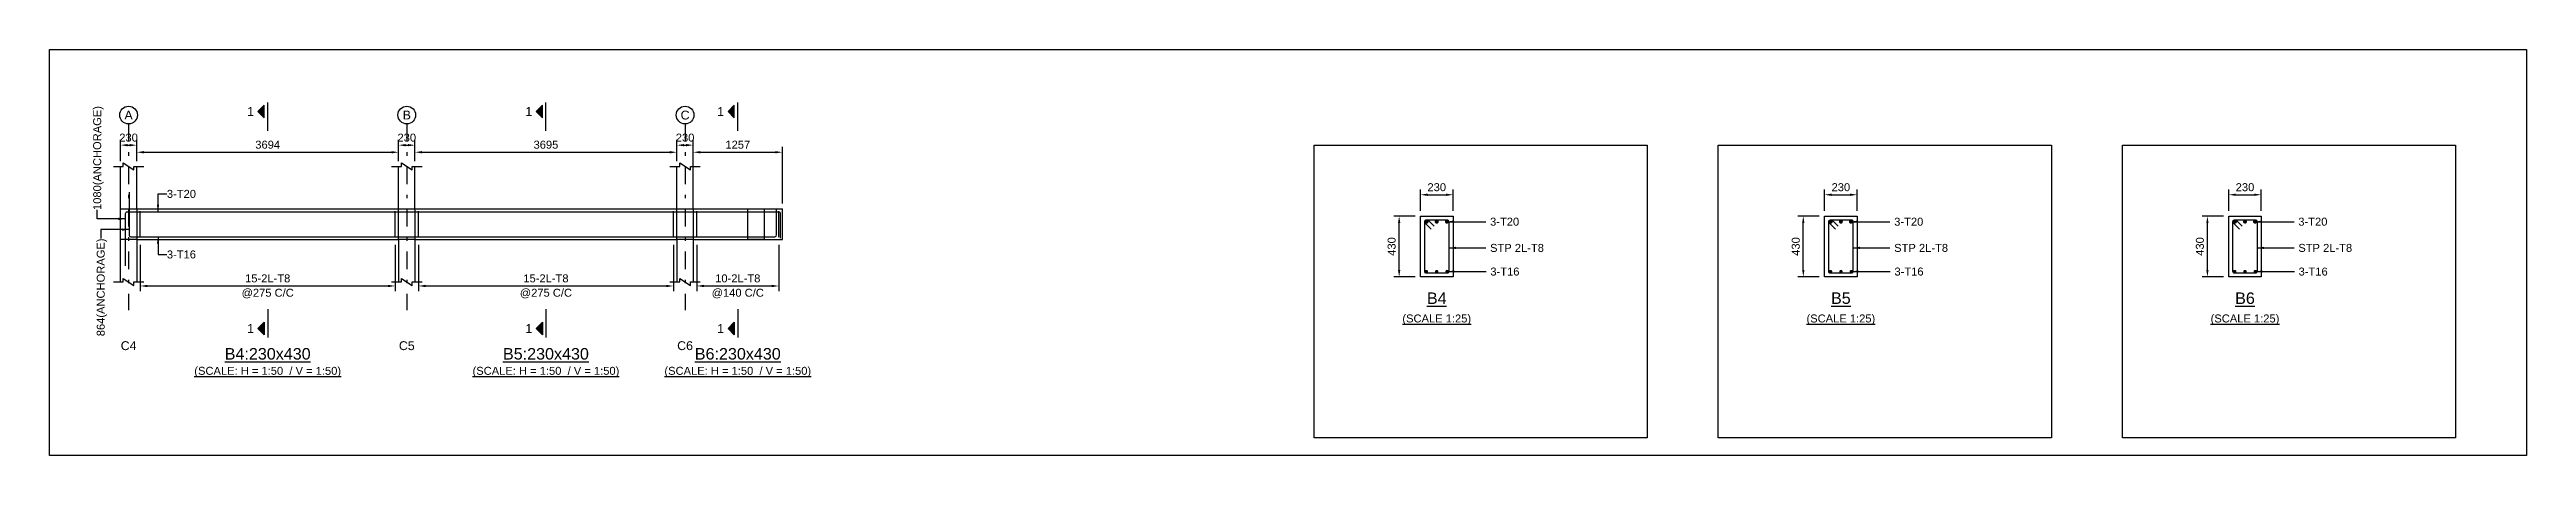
# Model space of a CAD drawing. Header units: inches. Extents: x -2000 to 93976, y -209440 to 3300.
# Drawn here: x -2000 to 67872, y -33320 to -21860 of the extents above; entities that cross this region are included whole.
import ezdxf
from ezdxf.enums import TextEntityAlignment as Align

# ---------------------------------------------------------------- set-up
doc = ezdxf.new("R2010")
doc.units = ezdxf.units.IN
doc.header["$LTSCALE"] = 1000
doc.header["$MEASUREMENT"] = 0
doc.linetypes.add('SCCenter', pattern=[1.2, 0.5, -0.3, 0.1, -0.3])
doc.linetypes.add('SCHidden', pattern=[0.2, 0.1, -0.1])
for name, color, linetype in [('Concrete Line', 2, 'Continuous'), ('Cut Line', 31, 'Continuous'), ('Dimension', 31, 'Continuous'), ('Grid', 8, 'Continuous'), ('Labels', 4, 'Continuous'), ('Labels_Support', 4, 'Continuous'), ('Link', 225, 'Continuous'), ('Reinforcement', 4, 'Continuous'), ('Schedule Border', 60, 'Continuous'), ('Section Mark', 5, 'Continuous'), ('Solid', 25, 'Continuous'), ('Text', 31, 'Continuous'), ('Text_Scale', 31, 'Continuous')]:
    doc.layers.add(name, color=color, linetype=linetype)
doc.styles.add('SC-SansSerif', font='SansSerif')
doc.styles.get("Standard").update_dxf_attribs({"font": 'txt.shx'})
doc.dimstyles.new('SCBBSDimStyl', dxfattribs={"dimtxt": 225, "dimasz": 200, "dimexe": 150, "dimexo": 150, "dimgap": 100, "dimtad": 1, "dimtoh": 1, "dimdec": 0, "dimzin": 0, "dimdsep": 46, "dimtxsty": 'SC-SansSerif', "dimcen": 0.09, "dimclrd": 8, "dimclre": 8, "dimclrt": 31, "dimadec": 0, "dimazin": 0, "dimtfac": 1, "dimtdec": 0, "dimtix": 1, "dimtofl": 0, "dimtmove": 0, "dimatfit": 3, "dimfxl": 1, "dimtolj": 1, "dimtzin": 0, "dimarcsym": 0})
doc.dimstyles.get("Standard").update_dxf_attribs({"dimtxt": 0.18, "dimasz": 200, "dimexe": 0.18, "dimexo": 0.0625, "dimgap": 0.09, "dimtad": 0, "dimtih": 1, "dimtoh": 1, "dimdec": 4, "dimzin": 0, "dimdsep": 46, "dimtxsty": 'Standard', "dimcen": 0.09, "dimadec": 0, "dimazin": 0, "dimtfac": 1, "dimtdec": 4, "dimtofl": 0, "dimtmove": 0, "dimatfit": 3, "dimfxl": 1, "dimtolj": 1, "dimtzin": 0, "dimarcsym": 0})

msp = doc.modelspace()

# ---------------------------------------------------------------- texts
at = {"layer": 'Grid', "style": 'SC-SansSerif'}
for s, p in [('A', (230, -23710)), ('B', (8078, -23710)), ('C', (15928, -23710))]:
    msp.add_text(s, height=250, dxfattribs=at).set_placement(p, align=Align.MIDDLE)
at = {"layer": 'Labels', "style": 'SC-SansSerif'}
for s, p in [('%%uB4', (37132, -28880)), ('%%uB5', (48532, -28880)), ('%%uB6', (59932, -28880))]:
    msp.add_text(s, height=325, dxfattribs=at).set_placement(p, align=Align.MIDDLE)
for s, p in [('%%uB4:230x430', (4154, -30710)), ('%%uB5:230x430', (12003, -30710)), ('%%uB6:230x430', (17415, -30710))]:
    msp.add_text(s, height=325, dxfattribs=at).set_placement(p, align=Align.BOTTOM_CENTER)
at = {"layer": 'Labels_Support', "style": 'SC-SansSerif'}
for s, p in [('C4', (230, -30420)), ('C5', (8078, -30420)), ('C6', (15928, -30420))]:
    msp.add_text(s, height=250, dxfattribs=at).set_placement(p, align=Align.BOTTOM_CENTER)
at = {"layer": 'Section Mark', "style": 'SC-SansSerif'}
for p in [(3766.5, -23610), (11616, -23610), (17028, -23610), (3766.5, -29735), (11616, -29735), (17028, -29735)]:
    msp.add_text('1', height=250, dxfattribs=at).set_placement(p, align=Align.MIDDLE_RIGHT)
at = {"layer": 'Text', "style": 'SC-SansSerif'}
msp.add_text('1080(ANCHORAGE)', height=225, rotation=90, dxfattribs=at).set_placement((-656, -26390), align=Align.MIDDLE_LEFT)
for s, p in [('3-T20', (1310, -25935)), ('3-T20', (38636, -26720)), ('3-T20', (50036, -26720)), ('3-T20', (61436, -26720)), ('3-T16', (1310, -27645)), ('STP 2L-T8', (38636, -27460)), ('STP 2L-T8', (50036, -27460)), ('STP 2L-T8', (61436, -27460)), ('3-T16', (38644, -28128)), ('3-T16', (50044, -28128)), ('3-T16', (61444, -28128))]:
    msp.add_text(s, height=225, dxfattribs=at).set_placement(p, align=Align.MIDDLE_LEFT)
msp.add_text('864(ANCHORAGE)', height=225, rotation=90, dxfattribs=at).set_placement((-556, -27194), align=Align.MIDDLE_RIGHT)
for p in [(37132, -29480), (48532, -29480), (59932, -29480)]:
    msp.add_text('%%u(SCALE 1:25)', height=225, dxfattribs=at).set_placement(p, align=Align.MIDDLE)
at = {"layer": 'Text_Scale', "style": 'SC-SansSerif'}
for p in [(4154, -31110), (12003, -31110), (17415, -31110)]:
    msp.add_text('%%u(SCALE: H = 1:50  / V = 1:50)', height=225, dxfattribs=at).set_placement(p, align=Align.BOTTOM_CENTER)

# ---------------------------------------------------------------- blocks, each defined once
blk = doc.blocks.new('*D21')
at = {"color": 8, "linetype": 'ByBlock', "lineweight": -2}
for p, q in [((560, -27370), (560, -28685)), ((7748, -27370), (7748, -28685)), ((760, -28535), (7548, -28535))]:
    blk.add_line(p, q, dxfattribs=at)
at = {"color": 8}
for points in [[(560, -28535), (760, -28502), (760, -28568)], [(7748, -28535), (7548, -28568), (7548, -28502)]]:
    blk.add_solid(points, dxfattribs=at)
at = {"layer": 'DEFPOINTS', "color": 31}
for p in [(560, -27220), (7748, -27220), (560, -28535)]:
    blk.add_point(p, dxfattribs=at)
at = {"color": 31, "char_height": 225, "attachment_point": 5, "style": 'SC-SansSerif'}
for s, insert in [('\\A1;@275 C/C', (4154, -28748)), ('\\A1;15-2L-T8', (4154, -28322))]:
    blk.add_mtext(s, dxfattribs=dict(at, insert=insert))
blk = doc.blocks.new('*D22')
at = {"color": 8, "linetype": 'ByBlock', "lineweight": -2}
for p, q in [((8408, -27370), (8408, -28685)), ((15598, -27370), (15598, -28685)), ((8608, -28535), (15398, -28535))]:
    blk.add_line(p, q, dxfattribs=at)
at = {"color": 8}
for points in [[(8408, -28535), (8608, -28502), (8608, -28568)], [(15598, -28535), (15398, -28568), (15398, -28502)]]:
    blk.add_solid(points, dxfattribs=at)
at = {"layer": 'DEFPOINTS', "color": 31}
for p in [(8408, -27220), (15598, -27220), (8408, -28535)]:
    blk.add_point(p, dxfattribs=at)
at = {"color": 31, "char_height": 225, "attachment_point": 5, "style": 'SC-SansSerif'}
for s, insert in [('\\A1;@275 C/C', (12003, -28748)), ('\\A1;15-2L-T8', (12003, -28322))]:
    blk.add_mtext(s, dxfattribs=dict(at, insert=insert))
blk = doc.blocks.new('*D23')
at = {"color": 8, "linetype": 'ByBlock', "lineweight": -2}
for p, q in [((16258, -27370), (16258, -28685)), ((18572, -27370), (18572, -28685)), ((16458, -28535), (18372, -28535))]:
    blk.add_line(p, q, dxfattribs=at)
at = {"color": 8}
for points in [[(16258, -28535), (16458, -28502), (16458, -28568)], [(18572, -28535), (18372, -28568), (18372, -28502)]]:
    blk.add_solid(points, dxfattribs=at)
at = {"layer": 'DEFPOINTS', "color": 31}
for p in [(16258, -27220), (18572, -27220), (16258, -28535)]:
    blk.add_point(p, dxfattribs=at)
at = {"color": 31, "char_height": 225, "attachment_point": 5, "style": 'SC-SansSerif'}
for s, insert in [('\\A1;@140 C/C', (17415, -28748)), ('\\A1;10-2L-T8', (17415, -28322))]:
    blk.add_mtext(s, dxfattribs=dict(at, insert=insert))
blk = doc.blocks.new('*D24')
at = {"color": 8, "linetype": 'ByBlock', "lineweight": -2}
for p, q in [((36672, -26410), (36672, -25810)), ((37592, -26410), (37592, -25810)), ((36872, -25960), (37392, -25960))]:
    blk.add_line(p, q, dxfattribs=at)
at = {"color": 8}
for points in [[(36672, -25960), (36872, -25927), (36872, -25993)], [(37592, -25960), (37392, -25993), (37392, -25927)]]:
    blk.add_solid(points, dxfattribs=at)
at = {"layer": 'DEFPOINTS', "color": 31}
for p in [(36672, -25960), (36672, -26560), (37592, -26560)]:
    blk.add_point(p, dxfattribs=at)
at = {"color": 31, "insert": (37132, -25748), "char_height": 225, "attachment_point": 5, "style": 'SC-SansSerif'}
blk.add_mtext('\\A1;230', dxfattribs=at)
blk = doc.blocks.new('*D25')
at = {"color": 8, "linetype": 'ByBlock', "lineweight": -2}
for p, q in [((36522, -26560), (35922, -26560)), ((36072, -28080), (36072, -26760)), ((36522, -28280), (35922, -28280))]:
    blk.add_line(p, q, dxfattribs=at)
at = {"color": 8}
for points in [[(36072, -26560), (36105, -26760), (36039, -26760)], [(36072, -28280), (36039, -28080), (36105, -28080)]]:
    blk.add_solid(points, dxfattribs=at)
at = {"layer": 'DEFPOINTS', "color": 31}
for p in [(36672, -26560), (36072, -28280), (36672, -28280)]:
    blk.add_point(p, dxfattribs=at)
at = {"color": 31, "insert": (35860, -27420), "char_height": 225, "attachment_point": 5, "rotation": 90, "style": 'SC-SansSerif'}
blk.add_mtext('\\A1;430', dxfattribs=at)
blk = doc.blocks.new('*D26')
at = {"color": 8, "linetype": 'ByBlock', "lineweight": -2}
for p, q in [((48072, -26410), (48072, -25810)), ((48992, -26410), (48992, -25810)), ((48272, -25960), (48792, -25960))]:
    blk.add_line(p, q, dxfattribs=at)
at = {"color": 8}
for points in [[(48072, -25960), (48272, -25927), (48272, -25993)], [(48992, -25960), (48792, -25993), (48792, -25927)]]:
    blk.add_solid(points, dxfattribs=at)
at = {"layer": 'DEFPOINTS', "color": 31}
for p in [(48072, -25960), (48072, -26560), (48992, -26560)]:
    blk.add_point(p, dxfattribs=at)
at = {"color": 31, "insert": (48532, -25748), "char_height": 225, "attachment_point": 5, "style": 'SC-SansSerif'}
blk.add_mtext('\\A1;230', dxfattribs=at)
blk = doc.blocks.new('*D27')
at = {"color": 8, "linetype": 'ByBlock', "lineweight": -2}
for p, q in [((47922, -26560), (47322, -26560)), ((47472, -28080), (47472, -26760)), ((47922, -28280), (47322, -28280))]:
    blk.add_line(p, q, dxfattribs=at)
at = {"color": 8}
for points in [[(47472, -26560), (47505, -26760), (47439, -26760)], [(47472, -28280), (47439, -28080), (47505, -28080)]]:
    blk.add_solid(points, dxfattribs=at)
at = {"layer": 'DEFPOINTS', "color": 31}
for p in [(48072, -26560), (47472, -28280), (48072, -28280)]:
    blk.add_point(p, dxfattribs=at)
at = {"color": 31, "insert": (47260, -27420), "char_height": 225, "attachment_point": 5, "rotation": 90, "style": 'SC-SansSerif'}
blk.add_mtext('\\A1;430', dxfattribs=at)
blk = doc.blocks.new('*D28')
at = {"color": 8, "linetype": 'ByBlock', "lineweight": -2}
for p, q in [((59472, -26410), (59472, -25810)), ((60392, -26410), (60392, -25810)), ((59672, -25960), (60192, -25960))]:
    blk.add_line(p, q, dxfattribs=at)
at = {"color": 8}
for points in [[(59472, -25960), (59672, -25927), (59672, -25993)], [(60392, -25960), (60192, -25993), (60192, -25927)]]:
    blk.add_solid(points, dxfattribs=at)
at = {"layer": 'DEFPOINTS', "color": 31}
for p in [(59472, -25960), (59472, -26560), (60392, -26560)]:
    blk.add_point(p, dxfattribs=at)
at = {"color": 31, "insert": (59932, -25748), "char_height": 225, "attachment_point": 5, "style": 'SC-SansSerif'}
blk.add_mtext('\\A1;230', dxfattribs=at)
blk = doc.blocks.new('*D29')
at = {"color": 8, "linetype": 'ByBlock', "lineweight": -2}
for p, q in [((59322, -26560), (58722, -26560)), ((58872, -28080), (58872, -26760)), ((59322, -28280), (58722, -28280))]:
    blk.add_line(p, q, dxfattribs=at)
at = {"color": 8}
for points in [[(58872, -26560), (58905, -26760), (58839, -26760)], [(58872, -28280), (58839, -28080), (58905, -28080)]]:
    blk.add_solid(points, dxfattribs=at)
at = {"layer": 'DEFPOINTS', "color": 31}
for p in [(59472, -26560), (58872, -28280), (59472, -28280)]:
    blk.add_point(p, dxfattribs=at)
at = {"color": 31, "insert": (58660, -27420), "char_height": 225, "attachment_point": 5, "rotation": 90, "style": 'SC-SansSerif'}
blk.add_mtext('\\A1;430', dxfattribs=at)
blk = doc.blocks.new('*D30')
at = {"color": 8, "linetype": 'ByBlock', "lineweight": -2}
for p, q in [((460, -25010), (460, -24610)), ((660, -24760), (7648, -24760)), ((7848, -25010), (7848, -24610))]:
    blk.add_line(p, q, dxfattribs=at)
at = {"color": 8}
for points in [[(460, -24760), (660, -24727), (660, -24793)], [(7848, -24760), (7648, -24793), (7648, -24727)]]:
    blk.add_solid(points, dxfattribs=at)
at = {"layer": 'DEFPOINTS', "color": 31}
for p in [(460, -24760), (460, -25160), (7848, -25160)]:
    blk.add_point(p, dxfattribs=at)
at = {"color": 31, "insert": (4154, -24548), "char_height": 225, "attachment_point": 5, "style": 'SC-SansSerif'}
blk.add_mtext('\\A1;3694', dxfattribs=at)
blk = doc.blocks.new('*D31')
at = {"color": 8, "linetype": 'ByBlock', "lineweight": -2}
for p, q in [((8308, -25010), (8308, -24610)), ((8508, -24760), (15498, -24760)), ((15698, -25010), (15698, -24610))]:
    blk.add_line(p, q, dxfattribs=at)
at = {"color": 8}
for points in [[(8308, -24760), (8508, -24727), (8508, -24793)], [(15698, -24760), (15498, -24793), (15498, -24727)]]:
    blk.add_solid(points, dxfattribs=at)
at = {"layer": 'DEFPOINTS', "color": 31}
for p in [(8308, -24760), (8308, -25160), (15698, -25160)]:
    blk.add_point(p, dxfattribs=at)
at = {"color": 31, "insert": (12003, -24548), "char_height": 225, "attachment_point": 5, "style": 'SC-SansSerif'}
blk.add_mtext('\\A1;3695', dxfattribs=at)
blk = doc.blocks.new('*D32')
at = {"color": 8, "linetype": 'ByBlock', "lineweight": -2}
for p, q in [((16158, -25010), (16158, -24610)), ((16358, -24760), (18472, -24760)), ((18672, -26210), (18672, -24610))]:
    blk.add_line(p, q, dxfattribs=at)
at = {"color": 8}
for points in [[(16158, -24760), (16358, -24727), (16358, -24793)], [(18672, -24760), (18472, -24793), (18472, -24727)]]:
    blk.add_solid(points, dxfattribs=at)
at = {"layer": 'DEFPOINTS', "color": 31}
for p in [(16158, -24760), (16158, -25160), (18672, -26360)]:
    blk.add_point(p, dxfattribs=at)
at = {"color": 31, "insert": (17415, -24548), "char_height": 225, "attachment_point": 5, "style": 'SC-SansSerif'}
blk.add_mtext('\\A1;1257', dxfattribs=at)
blk = doc.blocks.new('*D33')
at = {"color": 8, "linetype": 'ByBlock', "lineweight": -2}
for p, q in [((0, -25010), (0, -24410)), ((460, -25010), (460, -24410)), ((200, -24560), (260, -24560))]:
    blk.add_line(p, q, dxfattribs=at)
at = {"color": 8}
for points in [[(0, -24560), (200, -24527), (200, -24593)], [(460, -24560), (260, -24593), (260, -24527)]]:
    blk.add_solid(points, dxfattribs=at)
at = {"layer": 'DEFPOINTS', "color": 31}
for p in [(0, -24560), (0, -25160), (460, -25160)]:
    blk.add_point(p, dxfattribs=at)
at = {"color": 31, "insert": (230, -24348), "char_height": 225, "attachment_point": 5, "style": 'SC-SansSerif'}
blk.add_mtext('\\A1;230', dxfattribs=at)
blk = doc.blocks.new('*D34')
at = {"color": 8, "linetype": 'ByBlock', "lineweight": -2}
for p, q in [((7848, -25010), (7848, -24410)), ((8308, -25010), (8308, -24410)), ((8048, -24560), (8108, -24560))]:
    blk.add_line(p, q, dxfattribs=at)
at = {"color": 8}
for points in [[(7848, -24560), (8048, -24527), (8048, -24593)], [(8308, -24560), (8108, -24593), (8108, -24527)]]:
    blk.add_solid(points, dxfattribs=at)
at = {"layer": 'DEFPOINTS', "color": 31}
for p in [(7848, -24560), (7848, -25160), (8308, -25160)]:
    blk.add_point(p, dxfattribs=at)
at = {"color": 31, "insert": (8078, -24348), "char_height": 225, "attachment_point": 5, "style": 'SC-SansSerif'}
blk.add_mtext('\\A1;230', dxfattribs=at)
blk = doc.blocks.new('*D35')
at = {"color": 8, "linetype": 'ByBlock', "lineweight": -2}
for p, q in [((15698, -25010), (15698, -24410)), ((16158, -26210), (16158, -24410)), ((15898, -24560), (15958, -24560))]:
    blk.add_line(p, q, dxfattribs=at)
at = {"color": 8}
for points in [[(15698, -24560), (15898, -24527), (15898, -24593)], [(16158, -24560), (15958, -24593), (15958, -24527)]]:
    blk.add_solid(points, dxfattribs=at)
at = {"layer": 'DEFPOINTS', "color": 31}
for p in [(15698, -24560), (15698, -25160), (16158, -26360)]:
    blk.add_point(p, dxfattribs=at)
at = {"color": 31, "insert": (15928, -24348), "char_height": 225, "attachment_point": 5, "style": 'SC-SansSerif'}
blk.add_mtext('\\A1;230', dxfattribs=at)

# ---------------------------------------------------------------- dimensions: what is measured, and where the dimension line sits
at = {"layer": 'Dimension'}
for base, p1, p2, text, picture, middle in [((460, -24560), (0, -25160), (460, -25160), '230', '*D33', (230, -24560)), ((7848, -24760), (460, -25160), (7848, -25160), '3694', '*D30', (4154, -24760)), ((8308, -24560), (7848, -25160), (8308, -25160), '230', '*D34', (8078, -24560)), ((15698, -24760), (8308, -25160), (15698, -25160), '3695', '*D31', (12003, -24760)), ((16158, -24560), (15698, -25160), (16158, -26360), '230', '*D35', (15928, -24560)), ((18672, -24760), (16158, -25160), (18672, -26360), '1257', '*D32', (17415, -24760)), ((7748, -28535), (560, -27220), (7748, -27220), '15-2L-T8\\X@275 C/C', '*D21', (4154, -28535)), ((15598, -28535), (8408, -27220), (15598, -27220), '15-2L-T8\\X@275 C/C', '*D22', (12003, -28535)), ((18572, -28535), (16258, -27220), (18572, -27220), '10-2L-T8\\X@140 C/C', '*D23', (17415, -28535))]:
    dim = msp.add_linear_dim(base=base, p1=p1, p2=p2, text=text, dimstyle='SCBBSDimStyl', dxfattribs=at)
    dim.commit()
    dim.dimension.update_dxf_attribs({"geometry": picture, "text_midpoint": middle})
for base, p1, p2, angle, text, picture, middle in [((37592, -25960), (36672, -26560), (37592, -26560), 0, '230', '*D24', (37132, -25960)), ((48992, -25960), (48072, -26560), (48992, -26560), 0, '230', '*D26', (48532, -25960)), ((60392, -25960), (59472, -26560), (60392, -26560), 0, '230', '*D28', (59932, -25960)), ((36072, -26560), (36672, -28280), (36672, -26560), 90, '430', '*D25', (36072, -27420)), ((47472, -26560), (48072, -28280), (48072, -26560), 90, '430', '*D27', (47472, -27420)), ((58872, -26560), (59472, -28280), (59472, -26560), 90, '430', '*D29', (58872, -27420))]:
    dim = msp.add_linear_dim(base=base, p1=p1, p2=p2, angle=angle, text=text, dimstyle='SCBBSDimStyl', override={"dimjust": 0}, dxfattribs=at)
    dim.commit()
    dim.dimension.update_dxf_attribs({"geometry": picture, "text_midpoint": middle, "dimtype": 129})

# ---------------------------------------------------------------- hatches: boundary and pattern name
at = {"layer": 'Solid'}
for points in [[(4054, -23435), (3879, -23610), (4054, -23785), (4054, -23435)], [(11903.5, -23435), (11728.5, -23610), (11903.5, -23785), (11903.5, -23435)], [(17315.5, -23435), (17140.5, -23610), (17315.5, -23785), (17315.5, -23435)], [(4054, -29910), (3879, -29735), (4054, -29560), (4054, -29910)], [(11903.5, -29910), (11728.5, -29735), (11903.5, -29560), (11903.5, -29910)], [(17315.5, -29910), (17140.5, -29735), (17315.5, -29560), (17315.5, -29910)]]:
    msp.add_hatch(color=256, dxfattribs=at).paths.add_polyline_path(points, flags=0)

# ---------------------------------------------------------------- linework, layer by layer
at = {"layer": 'Concrete Line'}
for p, q in [((0, -28420), (0, -25160)), ((460, -26360), (460, -25160)), ((7848, -26360), (7848, -25160)), ((8308, -26360), (8308, -25160)), ((15698, -26360), (15698, -25160)), ((16158, -26360), (16158, -25160)), ((18672, -27220), (18672, -26360)), ((460, -27220), (460, -28420)), ((7848, -27220), (7848, -28420)), ((8308, -27220), (8308, -28420)), ((15698, -27220), (15698, -28420)), ((16158, -27220), (16158, -28420))]:
    msp.add_line(p, q, dxfattribs=at)
for points in [[(0, -26360), (460, -26360), (460, -26360), (460, -27220), (460, -27220), (0, -27220), (0, -27220), (0, -26360)], [(7848, -26360), (8308, -26360), (8308, -26360), (8308, -27220), (8308, -27220), (7848, -27220), (7848, -27220), (7848, -26360)], [(15698, -26360), (16158, -26360), (16158, -26360), (16158, -27220), (16158, -27220), (15698, -27220), (15698, -27220), (15698, -26360)], [(17698, -26360), (18158, -26360), (18158, -26360), (18158, -27220), (18158, -27220), (17698, -27220), (17698, -27220), (17698, -26360)], [(36672, -26560), (37592, -26560), (37592, -28280), (36672, -28280)], [(48072, -26560), (48992, -26560), (48992, -28280), (48072, -28280)], [(59472, -26560), (60392, -26560), (60392, -28280), (59472, -28280)]]:
    msp.add_lwpolyline(points, close=True, dxfattribs=at)
at = {"layer": 'Concrete Line', "linetype": 'SCHidden'}
for points in [[(0, -26360), (460, -26360), (460, -26360), (460, -27220), (460, -27220), (0, -27220), (0, -27220), (0, -26360)], [(7848, -26360), (8308, -26360), (8308, -26360), (8308, -27220), (8308, -27220), (7848, -27220), (7848, -27220), (7848, -26360)], [(15698, -26360), (16158, -26360), (16158, -26360), (16158, -27220), (16158, -27220), (15698, -27220), (15698, -27220), (15698, -26360)], [(17698, -26360), (18158, -26360), (18158, -26360), (18158, -27220), (18158, -27220), (17698, -27220), (17698, -27220), (17698, -26360)]]:
    msp.add_lwpolyline(points, close=True, dxfattribs=at)
at = {"layer": 'Concrete Line'}
for points in [[(460, -26360), (7848, -26360)], [(8308, -26360), (15698, -26360)], [(16158, -26360), (18672, -26360)], [(460, -27220), (7848, -27220)], [(8308, -27220), (15698, -27220)], [(16158, -27220), (18672, -27220)]]:
    msp.add_lwpolyline(points, dxfattribs=at)
at = {"layer": 'Cut Line'}
for points in [[(-200, -25160), (80, -25160), (80, -25060), (380, -25260), (380, -25160), (660, -25160)], [(7648, -25160), (7928, -25160), (7928, -25060), (8228, -25260), (8228, -25160), (8508, -25160)], [(15498, -25160), (15778, -25160), (15778, -25060), (16078, -25260), (16078, -25160), (16358, -25160)], [(-200, -28420), (80, -28420), (80, -28320), (380, -28520), (380, -28420), (660, -28420)], [(7648, -28420), (7928, -28420), (7928, -28320), (8228, -28520), (8228, -28420), (8508, -28420)], [(15498, -28420), (15778, -28420), (15778, -28320), (16078, -28520), (16078, -28420), (16358, -28420)]]:
    msp.add_lwpolyline(points, dxfattribs=at)
at = {"layer": 'Grid', "linetype": 'SCCenter'}
for p, q in [((230, -23960), (230, -29220)), ((8078, -23960), (8078, -29220)), ((15928, -23960), (15928, -29220))]:
    msp.add_line(p, q, dxfattribs=at)
at = {"layer": 'Grid'}
for centre in [(230, -23710), (8078, -23710), (15928, -23710)]:
    msp.add_circle(centre, 250, dxfattribs=at)
at = {"layer": 'Link'}
for p, q in [((560, -27160), (560, -26420)), ((7748, -27160), (7748, -26420)), ((8408, -27160), (8408, -26420)), ((15598, -27160), (15598, -26420)), ((16258, -27160), (16258, -26420)), ((18572, -27160), (18572, -26420))]:
    msp.add_line(p, q, dxfattribs=at)
for points in [[(36977.5, -26929.7), (36808.3, -26759.5, -0.6671518), (36848, -26664), (37416, -26664, -0.4142136), (37472, -26720), (37472, -28128, -0.4142136), (37424, -28176), (36840, -28176, -0.4142136), (36792, -28128), (36792, -26720, -0.6692064), (36887.7, -26680.5), (37056.9, -26850.7)], [(48377.5, -26929.7), (48208.3, -26759.5, -0.6671518), (48248, -26664), (48816, -26664, -0.4142136), (48872, -26720), (48872, -28128, -0.4142136), (48824, -28176), (48240, -28176, -0.4142136), (48192, -28128), (48192, -26720, -0.6692064), (48287.7, -26680.5), (48456.9, -26850.7)], [(59777.5, -26929.7), (59608.3, -26759.5, -0.6671518), (59648, -26664), (60216, -26664, -0.4142136), (60272, -26720), (60272, -28128, -0.4142136), (60224, -28176), (59640, -28176, -0.4142136), (59592, -28128), (59592, -26720, -0.6692064), (59687.7, -26680.5), (59856.9, -26850.7)]]:
    msp.add_lwpolyline(points, format="xyb", dxfattribs=at)
at = {"layer": 'Reinforcement'}
for points in [[(144, -27964), (144, -26490, -0.4142136), (194, -26440), (18562, -26440, -0.4142136), (18612, -26490), (18612, -27190)], [(244, -25888), (244, -27094, 0.4142136), (294, -27144), (18461.5, -27144, 0.4142135), (18511.5, -27094), (18511.5, -26390)]]:
    msp.add_lwpolyline(points, format="xyb", dxfattribs=at)
for points, const_width in [([(36820, -26720, 1), (36876, -26720, 1)], 56), ([(37104, -26720, 1), (37160, -26720, 1)], 56), ([(37388, -26720, 1), (37444, -26720, 1)], 56), ([(48220, -26720, 1), (48276, -26720, 1)], 56), ([(48504, -26720, 1), (48560, -26720, 1)], 56), ([(48788, -26720, 1), (48844, -26720, 1)], 56), ([(59620, -26720, 1), (59676, -26720, 1)], 56), ([(59904, -26720, 1), (59960, -26720, 1)], 56), ([(60188, -26720, 1), (60244, -26720, 1)], 56), ([(36816, -28128, 1), (36864, -28128, 1)], 48), ([(37108, -28128, 1), (37156, -28128, 1)], 48), ([(37400, -28128, 1), (37448, -28128, 1)], 48), ([(48216, -28128, 1), (48264, -28128, 1)], 48), ([(48508, -28128, 1), (48556, -28128, 1)], 48), ([(48800, -28128, 1), (48848, -28128, 1)], 48), ([(59616, -28128, 1), (59664, -28128, 1)], 48), ([(59908, -28128, 1), (59956, -28128, 1)], 48), ([(60200, -28128, 1), (60248, -28128, 1)], 48)]:
    msp.add_lwpolyline(points, format="xyb", close=True, dxfattribs=dict(at, const_width=const_width))
at = {"layer": 'Schedule Border'}
for points in [[(-2000, -21860), (67872, -21860), (67872, -33320), (-2000, -33320)], [(33672, -24560), (43072, -24560), (43072, -32820), (33672, -32820)], [(45072, -24560), (54472, -24560), (54472, -32820), (45072, -32820)], [(56472, -24560), (65872, -24560), (65872, -32820), (56472, -32820)]]:
    msp.add_lwpolyline(points, close=True, dxfattribs=at)
at = {"layer": 'Section Mark'}
for points in [[(4054, -23435), (3879, -23610), (4054, -23785), (4054, -23435)], [(4154, -24160), (4154, -23360)], [(11903.5, -23435), (11728.5, -23610), (11903.5, -23785), (11903.5, -23435)], [(12003.5, -24160), (12003.5, -23360)], [(17315.5, -23435), (17140.5, -23610), (17315.5, -23785), (17315.5, -23435)], [(17415.5, -24160), (17415.5, -23360)], [(4154, -29185), (4154, -29985)], [(12003.5, -29185), (12003.5, -29985)], [(17415.5, -29185), (17415.5, -29985)], [(4054, -29910), (3879, -29735), (4054, -29560), (4054, -29910)], [(11903.5, -29910), (11728.5, -29735), (11903.5, -29560), (11903.5, -29910)], [(17315.5, -29910), (17140.5, -29735), (17315.5, -29560), (17315.5, -29910)]]:
    msp.add_lwpolyline(points, dxfattribs=at)

msp.set_redraw_order([(e.dxf.handle, doc.entitydb.next_handle()) for e in msp.query("TEXT MTEXT ATTDEF DIMENSION ARC_DIMENSION")])  # texts and dimensions are drawn at this point

# ---------------------------------------------------------------- leaders
at = {"layer": 'Dimension', "color": 8}
for points, dimstyle in [([(144, -26640), (-656, -26640), (-656, -26390)], 'Standard'), ([(1060, -26440), (1060, -25935), (1310, -25935)], 'Standard'), ([(244, -26944), (-556, -26944), (-556, -27194)], 'Standard'), ([(1060, -27144), (1060, -27645), (1310, -27645)], 'Standard'), ([(37416, -26720), (37916, -26720), (38516, -26720)], 'SCBBSDimStyl'), ([(48816, -26720), (49316, -26720), (49916, -26720)], 'SCBBSDimStyl'), ([(60216, -26720), (60716, -26720), (61316, -26720)], 'SCBBSDimStyl'), ([(37472, -27460), (38516, -27460)], 'SCBBSDimStyl'), ([(48872, -27460), (49916, -27460)], 'SCBBSDimStyl'), ([(60272, -27460), (61316, -27460)], 'SCBBSDimStyl'), ([(37424, -28128), (37924, -28128), (38524, -28128)], 'SCBBSDimStyl'), ([(48824, -28128), (49324, -28128), (49924, -28128)], 'SCBBSDimStyl'), ([(60224, -28128), (60724, -28128), (61324, -28128)], 'SCBBSDimStyl')]:
    msp.add_leader(points, dimstyle=dimstyle, dxfattribs=at)

doc.saveas('drawing.dxf')
